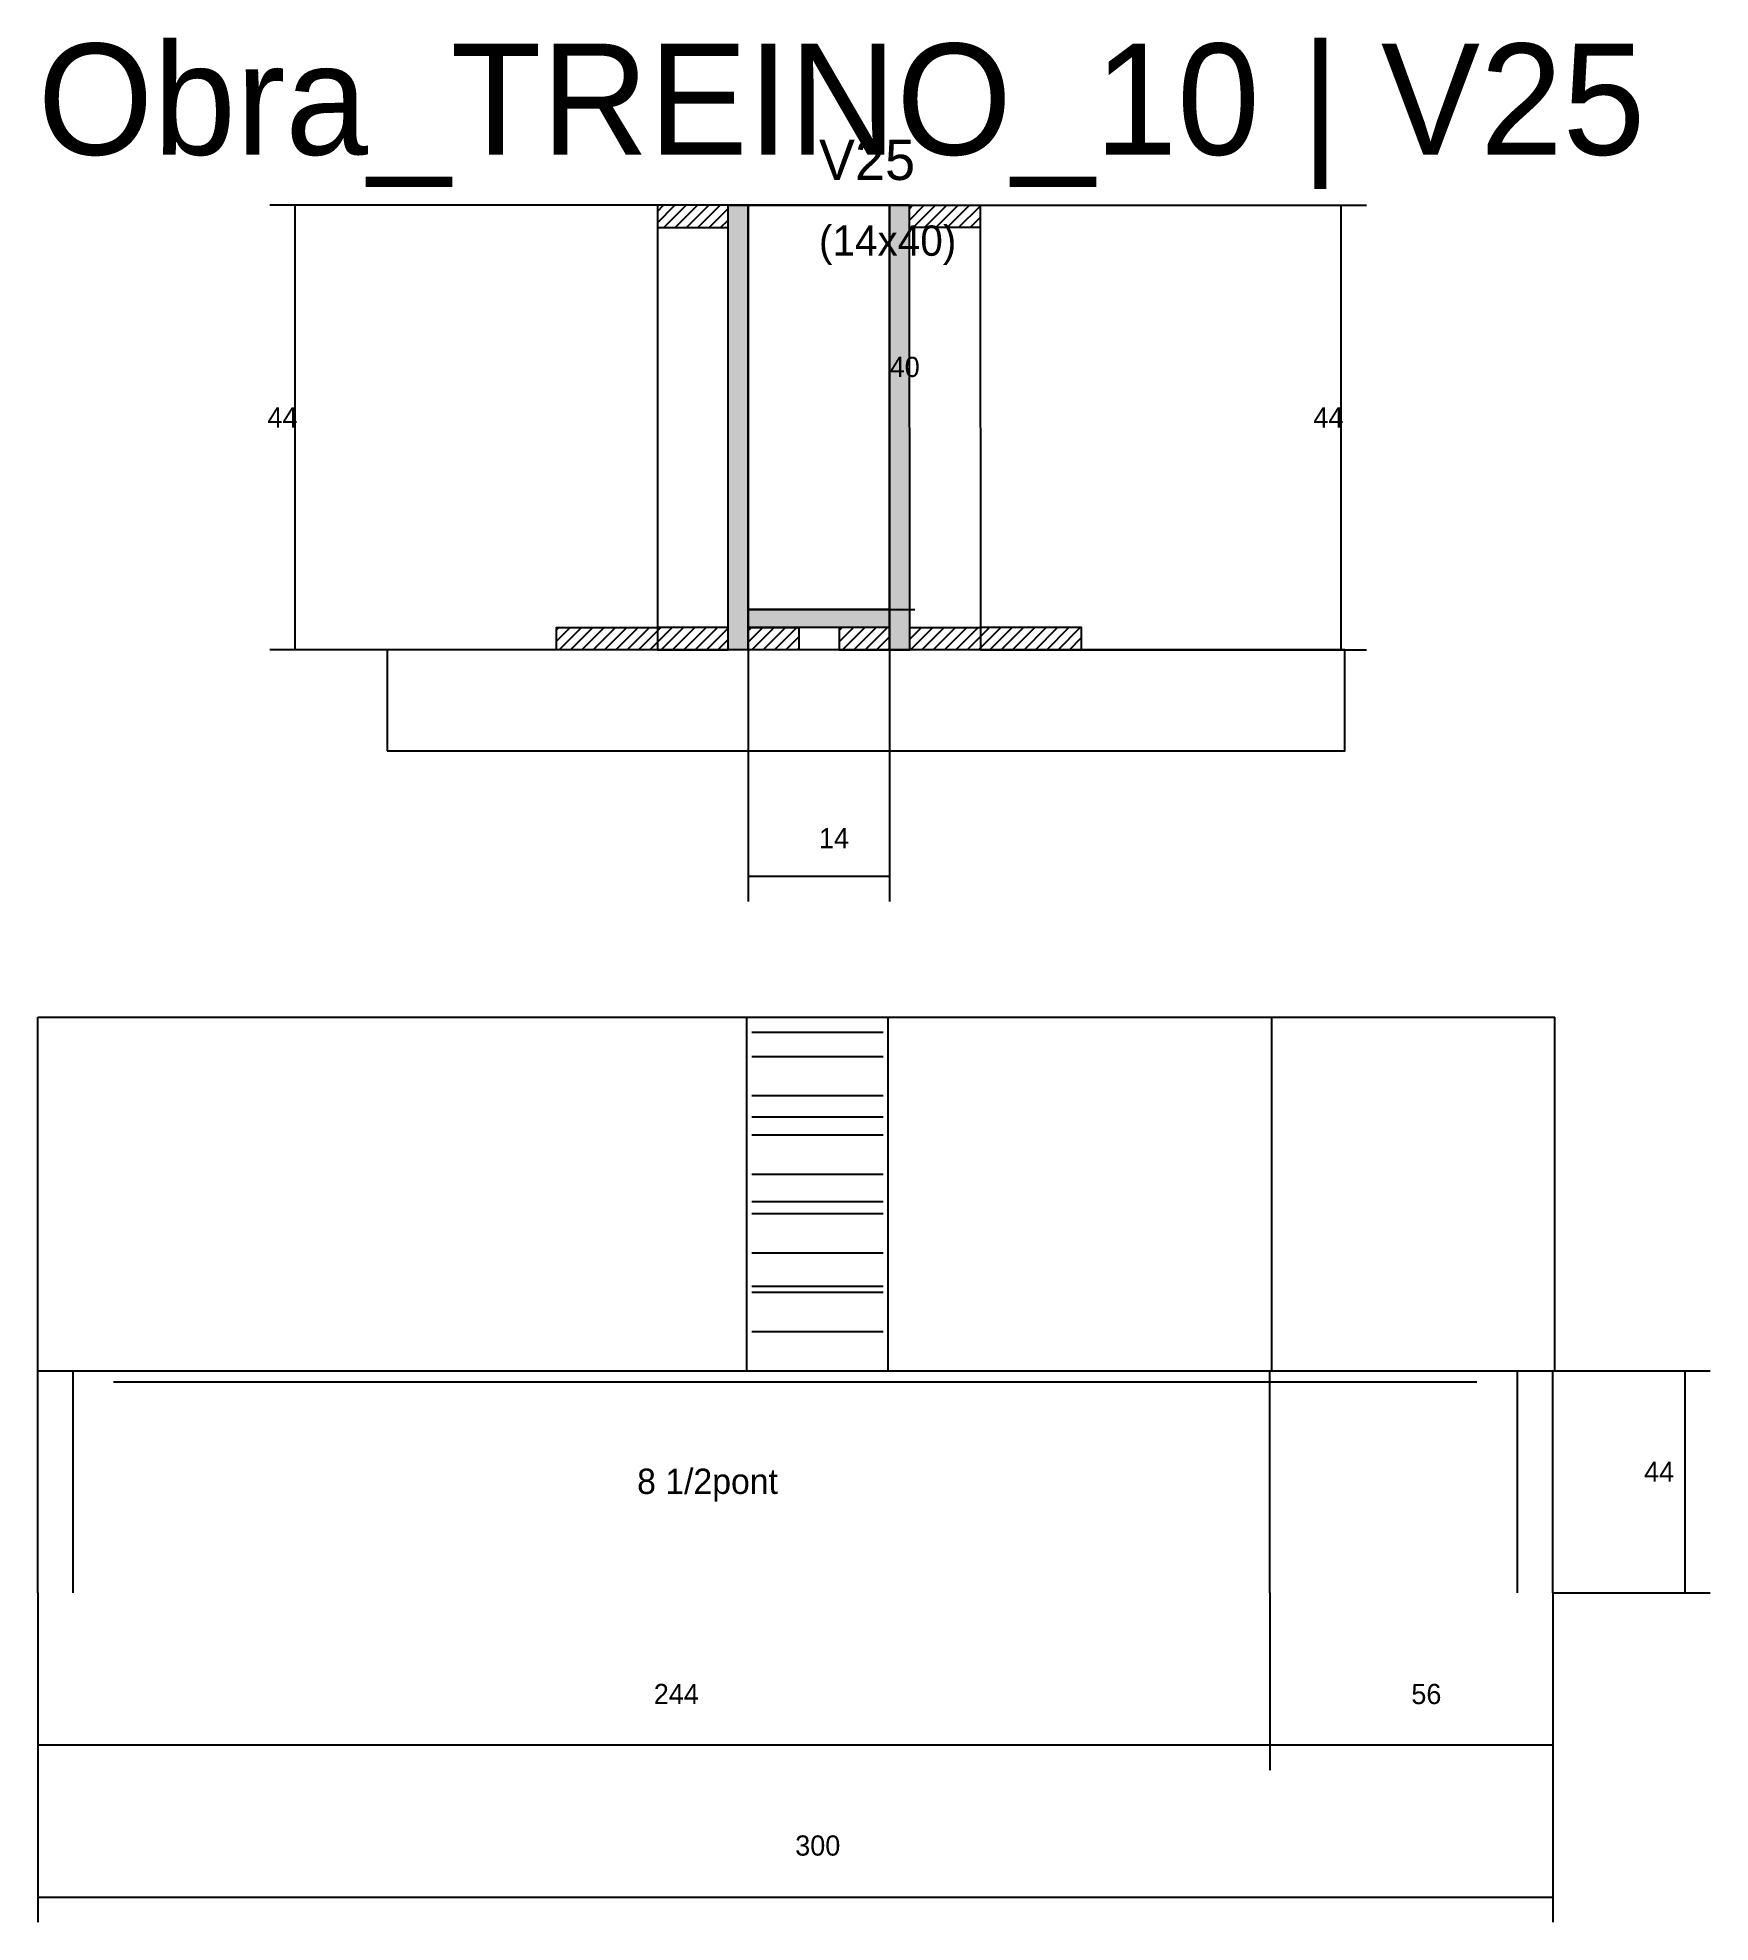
# Model space of a CAD drawing. Header units: metres. Extents: x -41 to 34800, y -36000 to 1848.
# Drawn here: x 8780 to 9111.2, y -16609.9 to -16236.8 of the extents above; entities that cross this region are included whole.
import ezdxf

# ---------------------------------------------------------------- set-up
doc = ezdxf.new("R2010")
doc.units = ezdxf.units.M
for name, color, linetype in [('CONCRETO', 251, 'Continuous'), ('COTA', 4, 'Continuous'), ('Cota Seção (2x)', 4, 'Continuous'), ('Hachura', 253, 'Continuous'), ('LABEL_ID', 3, 'Continuous'), ('Madeira', 126, 'Continuous'), ('NOMENCLATURA', 7, 'Continuous'), ('Painéis', 200, 'Continuous'), ('SARR_2.2x7', 40, 'Continuous'), ('Texto Seção', 7, 'Continuous')]:
    doc.layers.add(name, color=color, linetype=linetype)

msp = doc.modelspace()

# ---------------------------------------------------------------- texts
at = {"layer": 'COTA'}
for s, p in [('44', (8825.5, -16314)), ('44', (9032.6, -16314)), ('14', (8934.7, -16397.3)), ('44', (9098.1, -16522.7)), ('244', (8902, -16566.7)), ('56', (9052, -16566.7)), ('300', (8930, -16596.7))]:
    msp.add_text(s, height=4, dxfattribs=at).set_placement(p)
at = {"layer": 'Cota Seção (2x)'}
msp.add_text('40', height=4, dxfattribs=at).set_placement((8948.7, -16304))
at = {"layer": 'LABEL_ID'}
msp.add_text('Obra_TREINO_10 | V25', height=22, dxfattribs=at).set_placement((8780, -16260))
at = {"layer": 'NOMENCLATURA'}
msp.add_text('8 1/2pont', height=5, dxfattribs=at).set_placement((8898.7, -16525.1))
at = {"layer": 'Texto Seção'}
for s, height, p in [('V25', 8, (8934.7, -16265)), ('(14x40)', 6, (8934.7, -16280))]:
    msp.add_text(s, height=height, dxfattribs=at).set_placement(p)

# ---------------------------------------------------------------- hatches: boundary and pattern name
at = {"layer": 'Hachura'}
h = msp.add_hatch(dxfattribs=at)
h.set_pattern_fill('ANSI31', scale=0.5)
h.paths.add_polyline_path([(8916.7, -16274.4), (8916.7, -16270), (8916.7, -16270), (8902.7, -16270), (8902.7, -16270), (8902.7, -16274.4), (8902.7, -16274.4), (8916.7, -16274.4)])
h = msp.add_hatch(color=8, dxfattribs=at)
h.dxf.hatch_style = 1
h.paths.add_polyline_path([(8916.7, -16270), (8920.7, -16270), (8920.7, -16270), (8920.7, -16358), (8920.7, -16358), (8916.7, -16358), (8916.7, -16358), (8916.7, -16270)])
h = msp.add_hatch(color=8, dxfattribs=at)
h.dxf.hatch_style = 1
h.paths.add_polyline_path([(8952.6, -16270), (8948.6, -16270), (8948.6, -16270), (8948.7, -16358), (8948.7, -16358), (8952.7, -16358), (8952.7, -16358), (8952.6, -16270)])
h = msp.add_hatch(dxfattribs=at)
h.set_pattern_fill('ANSI31', scale=0.5)
h.paths.add_polyline_path([(8952.6, -16274.4), (8952.6, -16270), (8952.6, -16270), (8966.6, -16270), (8966.6, -16270), (8966.6, -16274.4), (8966.6, -16274.4), (8952.6, -16274.4)])
h = msp.add_hatch(color=8, dxfattribs=at)
h.dxf.hatch_style = 1
h.paths.add_polyline_path([(8920.7, -16353.6), (8920.7, -16350), (8920.7, -16350), (8948.7, -16350), (8948.7, -16350), (8948.7, -16353.6), (8948.7, -16353.6), (8920.7, -16353.6)])
h = msp.add_hatch(dxfattribs=at)
h.set_pattern_fill('ANSI31', scale=0.5)
h.paths.add_polyline_path([(8882.7, -16358), (8882.7, -16353.6), (8882.7, -16353.6), (8902.7, -16353.6), (8902.7, -16353.6), (8902.7, -16358), (8902.7, -16358), (8882.7, -16358)])
h = msp.add_hatch(dxfattribs=at)
h.set_pattern_fill('ANSI31', scale=0.5)
h.paths.add_polyline_path([(8916.7, -16358), (8916.7, -16353.6), (8916.7, -16353.6), (8902.7, -16353.6), (8902.7, -16353.6), (8902.7, -16358), (8902.7, -16358), (8916.7, -16358)])
h = msp.add_hatch(dxfattribs=at)
h.set_pattern_fill('ANSI31', scale=0.5)
h.paths.add_polyline_path([(8920.7, -16358), (8920.7, -16353.6), (8920.7, -16353.6), (8930.7, -16353.6), (8930.7, -16353.6), (8930.7, -16358), (8930.7, -16358), (8920.7, -16358)])
h = msp.add_hatch(dxfattribs=at)
h.set_pattern_fill('ANSI31', scale=0.5)
h.paths.add_polyline_path([(8948.7, -16358), (8948.7, -16353.6), (8948.7, -16353.6), (8938.7, -16353.6), (8938.7, -16353.6), (8938.7, -16358), (8938.7, -16358), (8948.7, -16358)])
h = msp.add_hatch(dxfattribs=at)
h.set_pattern_fill('ANSI31', scale=0.5)
h.paths.add_polyline_path([(8952.7, -16358), (8952.7, -16353.6), (8952.7, -16353.6), (8966.7, -16353.6), (8966.7, -16353.6), (8966.7, -16358), (8966.7, -16358), (8952.7, -16358)])
h = msp.add_hatch(dxfattribs=at)
h.set_pattern_fill('ANSI31', scale=0.5)
h.paths.add_polyline_path([(8986.7, -16358), (8986.7, -16353.6), (8986.7, -16353.6), (8966.7, -16353.6), (8966.7, -16353.6), (8966.7, -16358), (8966.7, -16358), (8986.7, -16358)])

# ---------------------------------------------------------------- linework, layer by layer
at = {"layer": 'CONCRETO'}
for points in [[(8920.7, -16270), (8920.7, -16270), (8920.7, -16270), (8920.7, -16270), (8948.7, -16270), (8948.7, -16270), (8948.7, -16270), (8948.7, -16350), (8920.7, -16350), (8920.7, -16270)], [(8920.7, -16350), (8948.7, -16350), (8948.7, -16270), (8920.7, -16270)]]:
    msp.add_lwpolyline(points, close=True, dxfattribs=at)
at = {"layer": 'COTA'}
for p, q in [((8920.7, -16270), (8826, -16270)), ((8831, -16358), (8831, -16270)), ((8966.6, -16270), (9043.1, -16270)), ((9038.1, -16358), (9038.1, -16270)), ((8920.7, -16353.6), (8920.7, -16407.8)), ((8948.7, -16353.6), (8948.7, -16407.8)), ((8882.7, -16358), (8826, -16358)), ((8986.7, -16358), (9043.1, -16358)), ((8920.7, -16402.8), (8948.7, -16402.8)), ((9080, -16500.7), (9111.2, -16500.7)), ((9106.2, -16544.7), (9106.2, -16500.7)), ((8780, -16544.7), (8780, -16609.9)), ((8780, -16544.7), (8780, -16579.8)), ((9024, -16544.7), (9024, -16579.8)), ((9024, -16544.7), (9024, -16579.8)), ((9080, -16544.7), (9080, -16609.9)), ((9080, -16544.7), (9080, -16579.8)), ((9080, -16544.7), (9111.2, -16544.7)), ((8780, -16574.8), (9024, -16574.8)), ((9024, -16574.8), (9080, -16574.8)), ((8780, -16604.9), (9080, -16604.9))]:
    msp.add_line(p, q, dxfattribs=at)
at = {"layer": 'Cota Seção (2x)'}
for p, q in [((8948.6, -16270), (8953.7, -16270)), ((8948.7, -16350), (8948.7, -16270)), ((8948.7, -16350), (8953.7, -16350))]:
    msp.add_line(p, q, dxfattribs=at)
at = {"layer": 'Madeira'}
for points in [[(8916.7, -16274.4), (8916.7, -16270), (8902.7, -16270), (8902.7, -16274.4)], [(8916.7, -16270), (8902.7, -16270), (8902.7, -16358), (8916.7, -16358)], [(8952.6, -16274.4), (8952.6, -16270), (8966.6, -16270), (8966.6, -16274.4)], [(8952.6, -16270), (8966.6, -16270), (8966.7, -16358), (8952.7, -16358)], [(8882.7, -16358), (8882.7, -16353.6), (8902.7, -16353.6), (8902.7, -16358)], [(8916.7, -16358), (8916.7, -16353.6), (8902.7, -16353.6), (8902.7, -16358)], [(8920.7, -16358), (8920.7, -16353.6), (8930.7, -16353.6), (8930.7, -16358)], [(8948.7, -16358), (8948.7, -16353.6), (8938.7, -16353.6), (8938.7, -16358)], [(8952.7, -16358), (8952.7, -16353.6), (8966.7, -16353.6), (8966.7, -16358)], [(8986.7, -16358), (8986.7, -16353.6), (8966.7, -16353.6), (8966.7, -16358)], [(8849.2, -16378), (9038.8, -16378), (9038.8, -16358), (8849.2, -16358)]]:
    msp.add_lwpolyline(points, close=True, dxfattribs=at)
at = {"layer": 'Painéis'}
for p, q in [((8920.7, -16358), (8920.7, -16270)), ((8948.7, -16358), (8948.7, -16270)), ((8920.7, -16350), (8948.7, -16350)), ((8920.7, -16353.6), (8920.7, -16350)), ((8948.7, -16353.6), (8948.7, -16350)), ((8780, -16430.7), (8920.4, -16430.7)), ((8780, -16500.7), (8780, -16430.7)), ((8920.4, -16500.7), (8920.4, -16430.7)), ((8920.4, -16430.7), (8948.4, -16430.7)), ((8920.4, -16500.7), (8920.4, -16430.7)), ((8948.4, -16500.7), (8948.4, -16430.7)), ((8948.4, -16430.7), (9024.4, -16430.7)), ((8948.4, -16500.7), (8948.4, -16430.7)), ((9024.4, -16500.7), (9024.4, -16430.7)), ((9024.4, -16430.7), (9080.4, -16430.7)), ((9024.4, -16500.7), (9024.4, -16430.7)), ((9080.4, -16500.7), (9080.4, -16430.7)), ((8780, -16500.7), (9080, -16500.7)), ((8780, -16544.7), (8780, -16500.7)), ((8780, -16500.7), (8920.4, -16500.7)), ((8920.4, -16500.7), (8948.4, -16500.7)), ((8948.4, -16500.7), (9024.4, -16500.7)), ((9024, -16544.7), (9024, -16500.7)), ((9024.4, -16500.7), (9080.4, -16500.7)), ((9080, -16544.7), (9080, -16500.7))]:
    msp.add_line(p, q, dxfattribs=at)
for points in [[(8916.7, -16270), (8920.7, -16270), (8920.7, -16358), (8916.7, -16358)], [(8952.6, -16270), (8948.6, -16270), (8948.7, -16358), (8952.7, -16358)], [(8920.7, -16353.6), (8920.7, -16350), (8948.7, -16350), (8948.7, -16353.6)]]:
    msp.add_lwpolyline(points, close=True, dxfattribs=at)
at = {"layer": 'SARR_2.2x7'}
for p, q in [((8921.4, -16433.72), (8947.4, -16433.72)), ((8921.4, -16438.48), (8947.4, -16438.48)), ((8921.4, -16446.26), (8947.4, -16446.26)), ((8921.4, -16450.47), (8947.4, -16450.47)), ((8921.4, -16454.03), (8947.4, -16454.03)), ((8921.4, -16461.81), (8947.4, -16461.81)), ((8921.4, -16467.21), (8947.4, -16467.21)), ((8921.4, -16469.59), (8947.4, -16469.59)), ((8921.4, -16477.37), (8947.4, -16477.37)), ((8921.4, -16483.96), (8947.4, -16483.96)), ((8921.4, -16485.14), (8947.4, -16485.14)), ((8921.4, -16492.92), (8947.4, -16492.92)), ((8787, -16544.7), (8787, -16500.7)), ((9073, -16544.7), (9073, -16500.7)), ((8795, -16502.9), (9024, -16502.9)), ((9024, -16502.9), (9065, -16502.9))]:
    msp.add_line(p, q, dxfattribs=at)

msp.set_redraw_order([(e.dxf.handle, doc.entitydb.next_handle()) for e in msp.query("TEXT MTEXT ATTDEF DIMENSION ARC_DIMENSION")])  # texts and dimensions are drawn at this point

doc.saveas('drawing.dxf')
